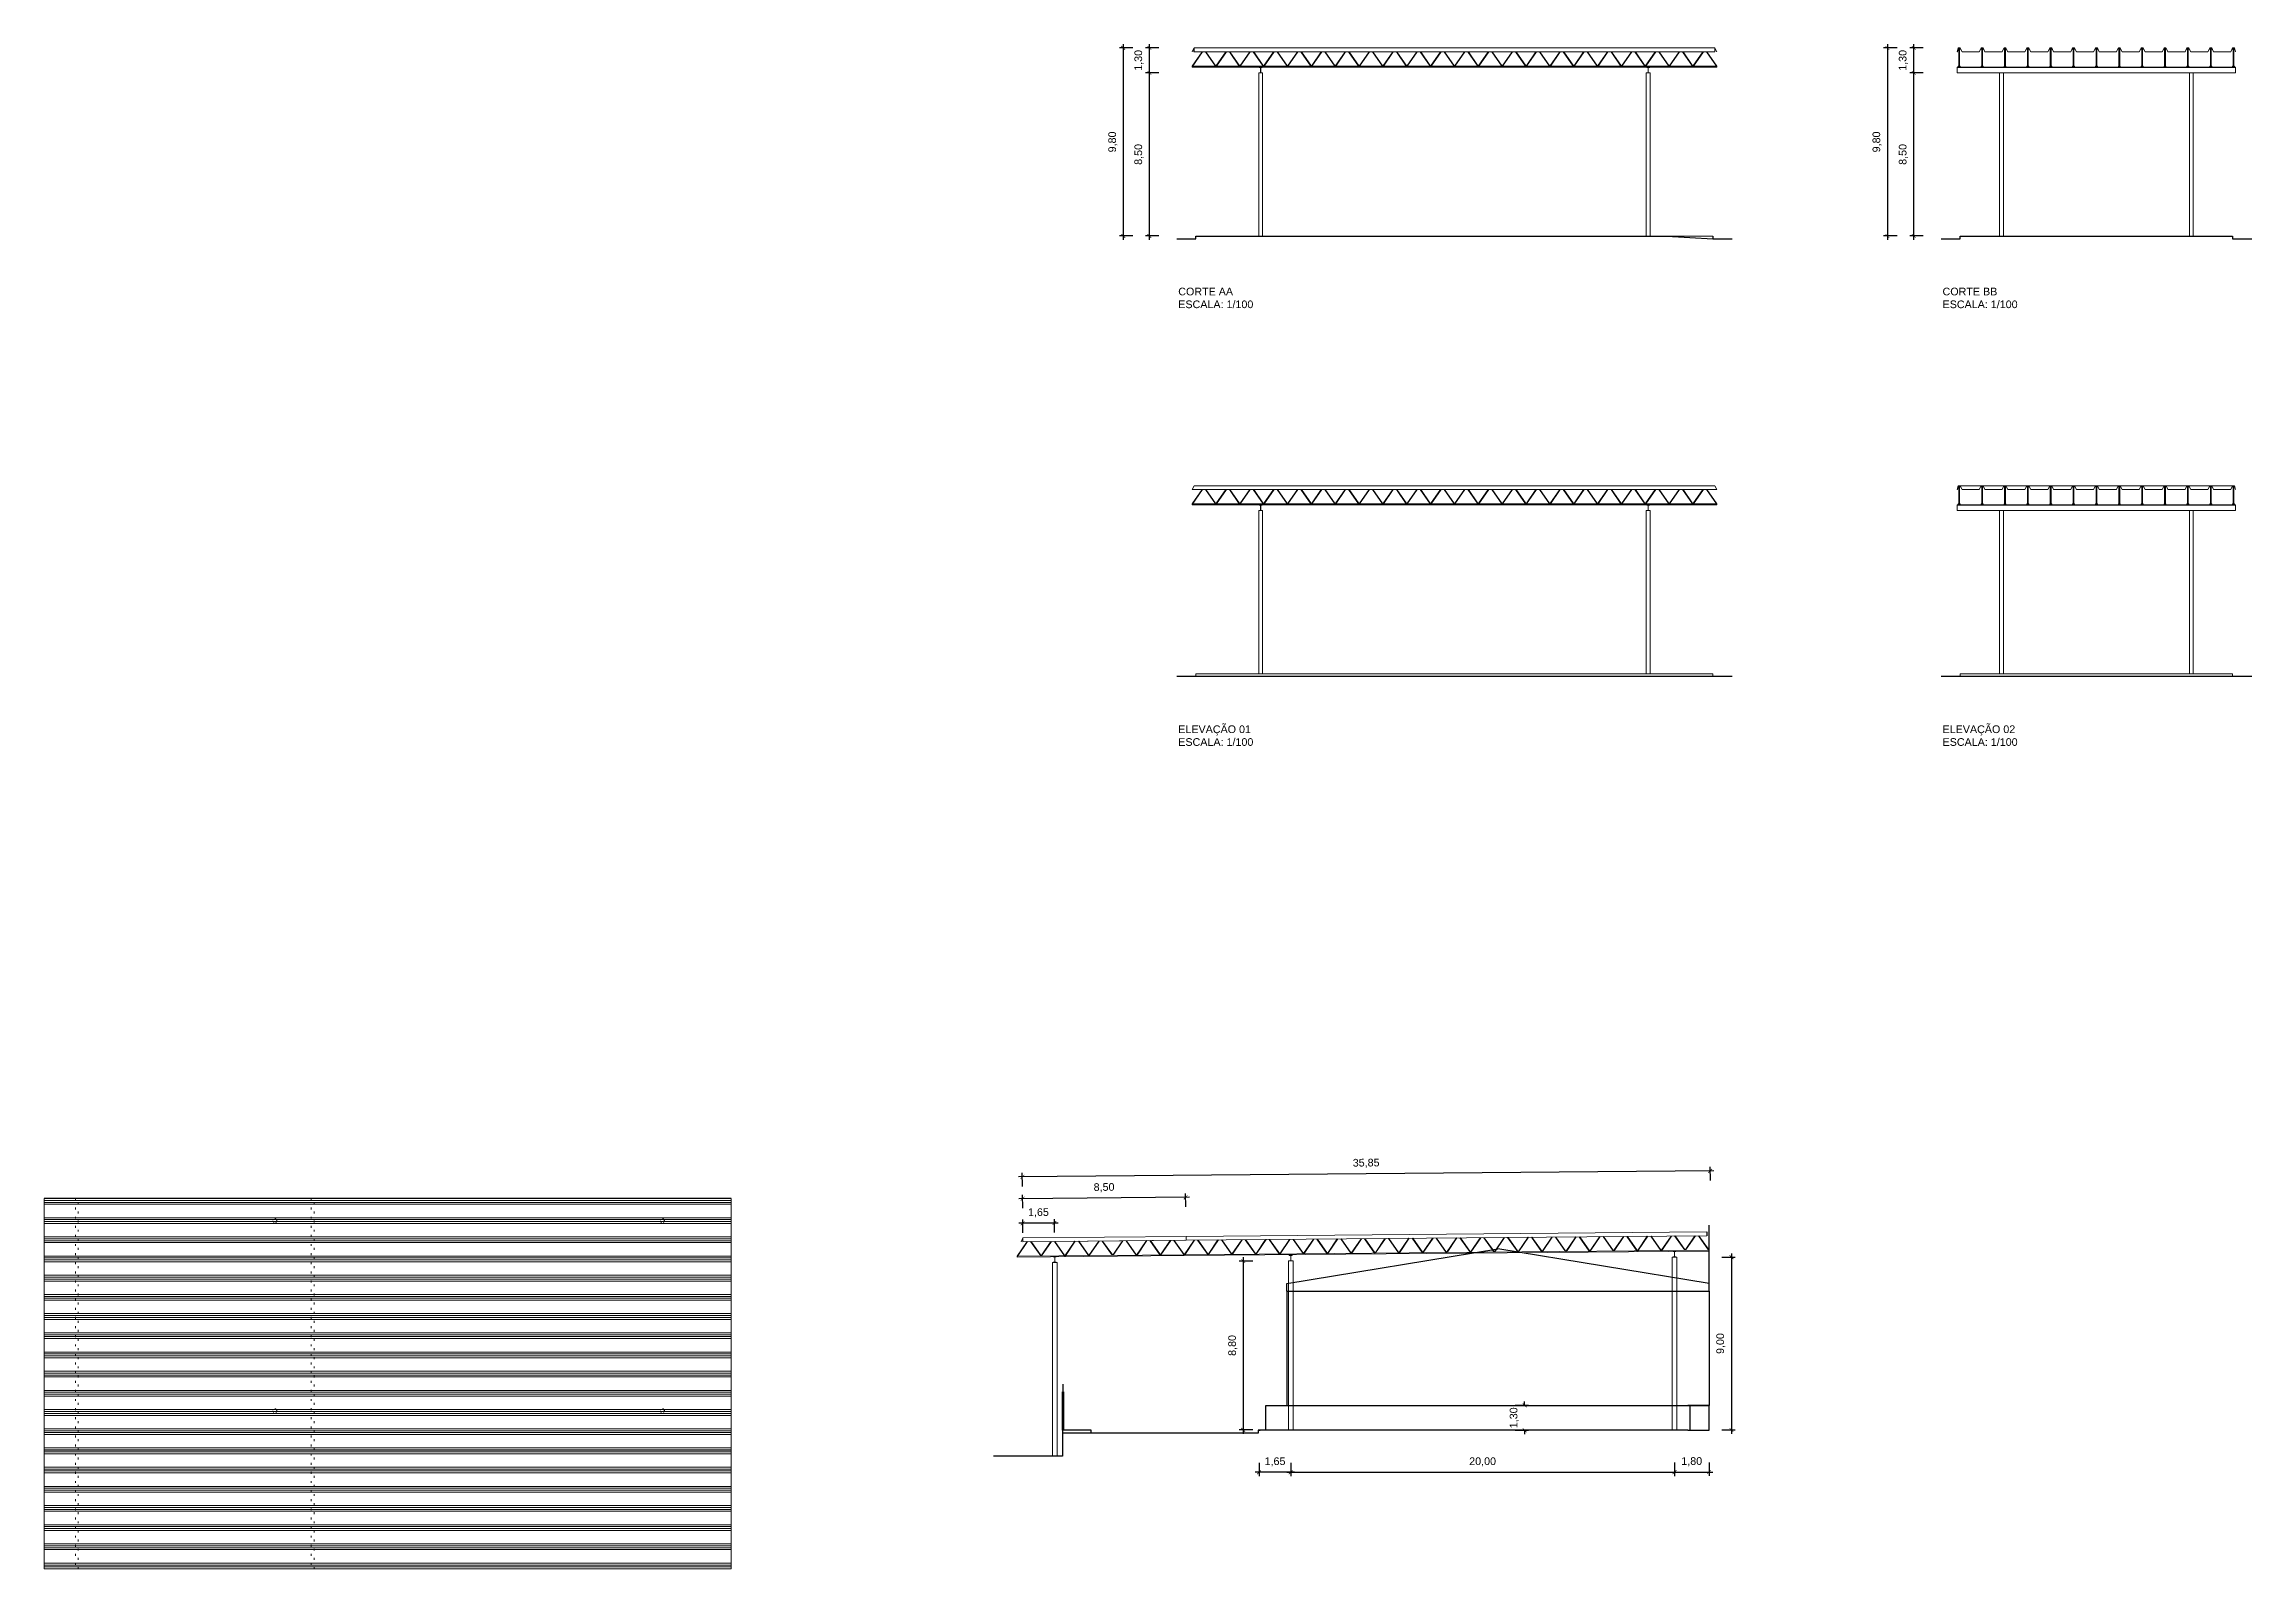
# Model space of a CAD drawing. Header units: inches. Extents: x 1286 to 7442, y -84 to 3420.
# Drawn here: x 2084.4 to 2199.4, y 15 to 94.5 of the extents above; entities that cross this region are included whole.
import ezdxf

# ---------------------------------------------------------------- set-up
doc = ezdxf.new("R2010")
doc.units = ezdxf.units.IN
doc.header["$LTSCALE"] = 3
doc.header["$MEASUREMENT"] = 0
doc.linetypes.add('DASHED', pattern=[0.75, 0.5, -0.25])
doc.linetypes.add('DOT', pattern=[0.25, 0, -0.25])
for name, color, linetype, lineweight in [('ARQ_AÇO', 4, 'Continuous', 5), ('ARQ_PROJEÇÃO', 8, 'DASHED', 5), ('ARQ_VISTA', 2, 'Continuous', 5)]:
    doc.layers.add(name, color=color, linetype=linetype, lineweight=lineweight)
doc.layers.add('ARQ_INDICAÇÃO', color=133, linetype='Continuous')
doc.layers.add('ARQ_TEXTO', color=133, linetype='Continuous')
doc.styles.add('1 - 200', font='arial.ttf', dxfattribs={"height": 0.4})
doc.dimstyles.new('1 - 200', dxfattribs={"dimtxt": 0.4, "dimasz": 0.2, "dimexe": 0.2, "dimexo": 0.2, "dimgap": 0.3, "dimtad": 1, "dimzin": 4, "dimtxsty": '1 - 200', "dimblk": 'ARCHTICK', "dimcen": 0.1, "dimdle": 0.2, "dimclrd": 256, "dimclre": 256, "dimclrt": 256, "dimazin": 0, "dimtfac": 1, "dimtix": 1, "dimtofl": 0, "dimtmove": 2, "dimatfit": 3, "dimldrblk": 'OPEN90', "dimfxl": 0.5, "dimfxlon": 1, "dimtolj": 1, "dimtzin": 0, "dimlwd": -1, "dimlwe": -1, "dimarcsym": 0})

msp = doc.modelspace()

# ---------------------------------------------------------------- texts
at = {"layer": 'ARQ_TEXTO', "char_height": 0.4, "attachment_point": 1, "style": '1 - 200'}
for s, width, insert in [('CORTE AA\\PESCALA: 1/100', 6.22474, (2143.487, 81.804)), ('CORTE BB\\PESCALA: 1/100', 3.97999, (2183.322, 81.804)), ('ELEVAÇÃO 01\\PESCALA: 1/100', 6.22474, (2143.487, 58.994)), ('ELEVAÇÃO 02\\PESCALA: 1/100', 6.22474, (2183.322, 58.994))]:
    msp.add_mtext_dynamic_manual_height_columns(s, width=width, gutter_width=10, heights=[0], dxfattribs=dict(at, insert=insert))

# ---------------------------------------------------------------- blocks, each defined once
blk = doc.blocks.new('_ArchTick')
at = {"color": 0, "linetype": 'ByBlock', "const_width": 0.15}
blk.add_lwpolyline([(-0.5, -0.5), (0.5, 0.5)], dxfattribs=at)
blk = doc.blocks.new('*D221')
at = {"transparency": 16777216}
for p, q in [((2149.15, 20.07), (2169.55, 20.07)), ((2149.35, 20.57), (2149.35, 19.87)), ((2169.35, 20.57), (2169.35, 19.87))]:
    blk.add_line(p, q, dxfattribs=at)
at = {"layer": 'Defpoints', "color": 0, "transparency": 16777216}
for p in [(2149.35, 22.28), (2169.35, 22.28), (2169.35, 20.07)]:
    blk.add_point(p, dxfattribs=at)
at = {"transparency": 16777216, "xscale": 0.2, "yscale": 0.2, "zscale": 0.2, "rotation": 180}
blk.add_blockref('_ArchTick', (2149.35, 20.07), dxfattribs=at)
at = {"transparency": 16777216, "xscale": 0.2, "yscale": 0.2, "zscale": 0.2}
blk.add_blockref('_ArchTick', (2169.35, 20.07), dxfattribs=at)
at = {"transparency": 16777216, "insert": (2159.35, 20.61), "char_height": 0.4, "attachment_point": 5, "style": '1 - 200'}
blk.add_mtext('\\A1;20,00', dxfattribs=at)
blk = doc.blocks.new('_Open90')
at = {"color": 0, "linetype": 'ByBlock', "lineweight": -2}
for p, q in [((0, 0), (-1, 0)), ((-0.5, 0.5), (0, 0)), ((0, 0), (-0.5, -0.5))]:
    blk.add_line(p, q, dxfattribs=at)
blk = doc.blocks.new('*D222')
at = {"transparency": 16777216}
for p, q in [((2171.82, 31.28), (2172.52, 31.28)), ((2172.32, 31.48), (2172.32, 22.08)), ((2171.82, 22.28), (2172.52, 22.28))]:
    blk.add_line(p, q, dxfattribs=at)
at = {"layer": 'Defpoints', "color": 0, "transparency": 16777216}
for p in [(2169.48, 31.28), (2169.48, 22.28), (2172.32, 22.28)]:
    blk.add_point(p, dxfattribs=at)
at = {"transparency": 16777216, "xscale": 0.2, "yscale": 0.2, "zscale": 0.2}
for p, rotation in [((2172.32, 31.28), 90), ((2172.32, 22.28), 270)]:
    blk.add_blockref('_ArchTick', p, dxfattribs=dict(at, rotation=rotation))
at = {"transparency": 16777216, "insert": (2171.77, 26.78), "char_height": 0.4, "attachment_point": 5, "rotation": 90, "style": '1 - 200'}
blk.add_mtext('\\A1;9,00', dxfattribs=at)
blk = doc.blocks.new('*D226')
at = {"transparency": 16777216}
for p, q in [((2161.04, 23.56), (2161.74, 23.56)), ((2161.54, 23.56), (2161.54, 23.76)), ((2161.04, 22.26), (2161.74, 22.26)), ((2161.54, 22.26), (2161.54, 22.06))]:
    blk.add_line(p, q, dxfattribs=at)
at = {"layer": 'Defpoints', "color": 0, "transparency": 16777216}
for p in [(2160.15, 23.56), (2159.05, 22.26), (2161.54, 22.26)]:
    blk.add_point(p, dxfattribs=at)
at = {"transparency": 16777216, "xscale": 0.2, "yscale": 0.2, "zscale": 0.2}
for p, rotation in [((2161.54, 23.56), 270), ((2161.54, 22.26), 90)]:
    blk.add_blockref('_ArchTick', p, dxfattribs=dict(at, rotation=rotation))
at = {"transparency": 16777216, "insert": (2161, 22.91), "char_height": 0.4, "attachment_point": 5, "rotation": 90, "style": '1 - 200'}
blk.add_mtext('\\A1;1,30', dxfattribs=at)
blk = doc.blocks.new('*D229')
at = {"transparency": 16777216}
for p, q in [((2147.37, 31.08), (2146.67, 31.08)), ((2146.87, 31.28), (2146.87, 22.08)), ((2147.37, 22.28), (2146.67, 22.28))]:
    blk.add_line(p, q, dxfattribs=at)
at = {"layer": 'Defpoints', "color": 0, "transparency": 16777216}
for p in [(2149.23, 31.08), (2146.87, 22.28), (2149.23, 22.28)]:
    blk.add_point(p, dxfattribs=at)
at = {"transparency": 16777216, "xscale": 0.2, "yscale": 0.2, "zscale": 0.2}
for p, rotation in [((2146.87, 31.08), 90), ((2146.87, 22.28), 270)]:
    blk.add_blockref('_ArchTick', p, dxfattribs=dict(at, rotation=rotation))
at = {"transparency": 16777216, "insert": (2146.33, 26.68), "char_height": 0.4, "attachment_point": 5, "rotation": 90, "style": '1 - 200'}
blk.add_mtext('\\A1;8,80', dxfattribs=at)
blk = doc.blocks.new('*D230')
at = {"transparency": 16777216}
for p, q in [((2169.15, 20.08), (2171.35, 20.08)), ((2169.35, 20.58), (2169.35, 19.88)), ((2171.15, 20.58), (2171.15, 19.88))]:
    blk.add_line(p, q, dxfattribs=at)
at = {"layer": 'Defpoints', "color": 0, "transparency": 16777216}
for p in [(2169.35, 22.26), (2171.15, 22.26), (2171.15, 20.08)]:
    blk.add_point(p, dxfattribs=at)
at = {"transparency": 16777216, "xscale": 0.2, "yscale": 0.2, "zscale": 0.2, "rotation": 180}
blk.add_blockref('_ArchTick', (2169.35, 20.08), dxfattribs=at)
at = {"transparency": 16777216, "xscale": 0.2, "yscale": 0.2, "zscale": 0.2}
blk.add_blockref('_ArchTick', (2171.15, 20.08), dxfattribs=at)
at = {"transparency": 16777216, "insert": (2170.25, 20.62), "char_height": 0.4, "attachment_point": 5, "style": '1 - 200'}
blk.add_mtext('\\A1;1,80', dxfattribs=at)
blk = doc.blocks.new('*D231')
at = {"transparency": 16777216}
for p, q in [((2149.55, 20.07), (2147.5, 20.07)), ((2147.7, 20.57), (2147.7, 19.87)), ((2149.35, 20.57), (2149.35, 19.87))]:
    blk.add_line(p, q, dxfattribs=at)
at = {"layer": 'Defpoints', "color": 0, "transparency": 16777216}
for p in [(2147.7, 22.26), (2149.35, 22.26), (2147.7, 20.07)]:
    blk.add_point(p, dxfattribs=at)
at = {"transparency": 16777216, "xscale": 0.2, "yscale": 0.2, "zscale": 0.2, "rotation": 180}
blk.add_blockref('_ArchTick', (2147.7, 20.07), dxfattribs=at)
at = {"transparency": 16777216, "xscale": 0.2, "yscale": 0.2, "zscale": 0.2}
blk.add_blockref('_ArchTick', (2149.35, 20.07), dxfattribs=at)
at = {"transparency": 16777216, "insert": (2148.53, 20.61), "char_height": 0.4, "attachment_point": 5, "style": '1 - 200'}
blk.add_mtext('\\A1;1,65', dxfattribs=at)
blk = doc.blocks.new('*D234')
at = {"transparency": 16777216}
for p, q in [((2135.38, 33.83), (2135.37, 34.53)), ((2143.88, 33.9), (2143.87, 34.6)), ((2144.07, 34.4), (2135.17, 34.32))]:
    blk.add_line(p, q, dxfattribs=at)
at = {"layer": 'Defpoints', "color": 0, "transparency": 16777216}
for p in [(2135.37, 34.33), (2135.39, 32.29), (2143.89, 32.36)]:
    blk.add_point(p, dxfattribs=at)
at = {"transparency": 16777216, "xscale": 0.2, "yscale": 0.2, "zscale": 0.2}
for p, rotation in [((2135.37, 34.33), 180.5117599730573), ((2143.87, 34.4), 0.5117599730573552)]:
    blk.add_blockref('_ArchTick', p, dxfattribs=dict(at, rotation=rotation))
at = {"transparency": 16777216, "insert": (2139.62, 34.9), "char_height": 0.4, "attachment_point": 5, "rotation": 0.5118, "style": '1 - 200'}
blk.add_mtext('\\A1;8,50', dxfattribs=at)
blk = doc.blocks.new('*D236')
at = {"transparency": 16777216}
for p, q in [((2171.41, 35.78), (2135.16, 35.47)), ((2171.22, 35.28), (2171.21, 35.98)), ((2135.37, 34.97), (2135.36, 35.67))]:
    blk.add_line(p, q, dxfattribs=at)
at = {"layer": 'Defpoints', "color": 0, "transparency": 16777216}
for p in [(2135.36, 35.47), (2135.39, 32.29), (2171.24, 32.6)]:
    blk.add_point(p, dxfattribs=at)
at = {"transparency": 16777216, "xscale": 0.2, "yscale": 0.2, "zscale": 0.2}
for p, rotation in [((2171.21, 35.78), 0.4999999999999982), ((2135.36, 35.47), 180.5000000000001)]:
    blk.add_blockref('_ArchTick', p, dxfattribs=dict(at, rotation=rotation))
at = {"transparency": 16777216, "insert": (2153.28, 36.17), "char_height": 0.4, "attachment_point": 5, "rotation": 0.5, "style": '1 - 200'}
blk.add_mtext('\\A1;35,85', dxfattribs=at)
blk = doc.blocks.new('*D238')
at = {"transparency": 16777216}
for p, q in [((2137.23, 33.06), (2135.18, 33.05)), ((2135.39, 32.55), (2135.38, 33.25)), ((2137.03, 32.56), (2137.03, 33.26))]:
    blk.add_line(p, q, dxfattribs=at)
at = {"layer": 'Defpoints', "color": 0, "transparency": 16777216}
for p in [(2135.38, 33.05), (2135.39, 32.29), (2137.04, 32.3)]:
    blk.add_point(p, dxfattribs=at)
at = {"transparency": 16777216, "xscale": 0.2, "yscale": 0.2, "zscale": 0.2}
for p, rotation in [((2135.38, 33.05), 180.5000000000001), ((2137.03, 33.06), 0.4999999999999982)]:
    blk.add_blockref('_ArchTick', p, dxfattribs=dict(at, rotation=rotation))
at = {"transparency": 16777216, "insert": (2136.2, 33.59), "char_height": 0.4, "attachment_point": 5, "rotation": 0.5, "style": '1 - 200'}
blk.add_mtext('\\A1;1,65', dxfattribs=at)
blk = doc.blocks.new('*D115')
at = {"layer": 'ARQ_INDICAÇÃO', "transparency": 16777216}
for p, q in [((2142.48, 93), (2141.78, 93)), ((2141.98, 84.3), (2141.98, 93.2)), ((2142.48, 84.5), (2141.78, 84.5))]:
    blk.add_line(p, q, dxfattribs=at)
at = {"layer": 'Defpoints', "color": 0, "transparency": 16777216}
for p in [(2141.98, 93), (2147.71, 93), (2147.68, 84.5)]:
    blk.add_point(p, dxfattribs=at)
at = {"layer": 'ARQ_INDICAÇÃO', "transparency": 16777216, "xscale": 0.2, "yscale": 0.2, "zscale": 0.2}
for p, rotation in [((2141.98, 93), 90), ((2141.98, 84.5), 270)]:
    blk.add_blockref('_ArchTick', p, dxfattribs=dict(at, rotation=rotation))
at = {"layer": 'ARQ_INDICAÇÃO', "transparency": 16777216, "insert": (2141.44, 88.75), "char_height": 0.4, "attachment_point": 5, "rotation": 90, "style": '1 - 200'}
blk.add_mtext('\\A1;8,50', dxfattribs=at)
blk = doc.blocks.new('*D116')
at = {"layer": 'ARQ_INDICAÇÃO', "transparency": 16777216}
for p, q in [((2141.98, 92.8), (2141.98, 94.5)), ((2142.48, 94.3), (2141.78, 94.3)), ((2142.48, 93), (2141.78, 93))]:
    blk.add_line(p, q, dxfattribs=at)
at = {"layer": 'Defpoints', "color": 0, "transparency": 16777216}
for p in [(2141.98, 94.3), (2147.71, 94.3), (2147.71, 93)]:
    blk.add_point(p, dxfattribs=at)
at = {"layer": 'ARQ_INDICAÇÃO', "transparency": 16777216, "xscale": 0.2, "yscale": 0.2, "zscale": 0.2}
for p, rotation in [((2141.98, 94.3), 90), ((2141.98, 93), 270)]:
    blk.add_blockref('_ArchTick', p, dxfattribs=dict(at, rotation=rotation))
at = {"layer": 'ARQ_INDICAÇÃO', "transparency": 16777216, "insert": (2141.44, 93.65), "char_height": 0.4, "attachment_point": 5, "rotation": 90, "style": '1 - 200'}
blk.add_mtext('\\A1;1,30', dxfattribs=at)
blk = doc.blocks.new('*D117')
at = {"layer": 'ARQ_INDICAÇÃO', "transparency": 16777216}
for p, q in [((2140.62, 94.5), (2140.62, 84.3)), ((2141.12, 94.3), (2140.42, 94.3)), ((2141.12, 84.5), (2140.42, 84.5))]:
    blk.add_line(p, q, dxfattribs=at)
at = {"layer": 'Defpoints', "color": 0, "transparency": 16777216}
for p in [(2144.31, 94.3), (2140.62, 84.5), (2144.41, 84.5)]:
    blk.add_point(p, dxfattribs=at)
at = {"layer": 'ARQ_INDICAÇÃO', "transparency": 16777216, "xscale": 0.2, "yscale": 0.2, "zscale": 0.2}
for p, rotation in [((2140.62, 94.3), 90), ((2140.62, 84.5), 270)]:
    blk.add_blockref('_ArchTick', p, dxfattribs=dict(at, rotation=rotation))
at = {"layer": 'ARQ_INDICAÇÃO', "transparency": 16777216, "insert": (2140.08, 89.4), "char_height": 0.4, "attachment_point": 5, "rotation": 90, "style": '1 - 200'}
blk.add_mtext('\\A1;9,80', dxfattribs=at)
blk = doc.blocks.new('*D120')
at = {"layer": 'ARQ_INDICAÇÃO', "transparency": 16777216}
for p, q in [((2182.32, 93), (2181.62, 93)), ((2181.82, 84.3), (2181.82, 93.2)), ((2182.32, 84.5), (2181.62, 84.5))]:
    blk.add_line(p, q, dxfattribs=at)
at = {"layer": 'Defpoints', "color": 0, "transparency": 16777216}
for p in [(2181.82, 93), (2187.54, 93), (2187.52, 84.5)]:
    blk.add_point(p, dxfattribs=at)
at = {"layer": 'ARQ_INDICAÇÃO', "transparency": 16777216, "xscale": 0.2, "yscale": 0.2, "zscale": 0.2}
for p, rotation in [((2181.82, 93), 90), ((2181.82, 84.5), 270)]:
    blk.add_blockref('_ArchTick', p, dxfattribs=dict(at, rotation=rotation))
at = {"layer": 'ARQ_INDICAÇÃO', "transparency": 16777216, "insert": (2181.28, 88.75), "char_height": 0.4, "attachment_point": 5, "rotation": 90, "style": '1 - 200'}
blk.add_mtext('\\A1;8,50', dxfattribs=at)
blk = doc.blocks.new('*D118')
at = {"layer": 'ARQ_INDICAÇÃO', "transparency": 16777216}
for p, q in [((2181.82, 92.8), (2181.82, 94.5)), ((2182.32, 94.3), (2181.62, 94.3)), ((2182.32, 93), (2181.62, 93))]:
    blk.add_line(p, q, dxfattribs=at)
at = {"layer": 'Defpoints', "color": 0, "transparency": 16777216}
for p in [(2181.82, 94.3), (2187.54, 94.3), (2187.54, 93)]:
    blk.add_point(p, dxfattribs=at)
at = {"layer": 'ARQ_INDICAÇÃO', "transparency": 16777216, "xscale": 0.2, "yscale": 0.2, "zscale": 0.2}
for p, rotation in [((2181.82, 94.3), 90), ((2181.82, 93), 270)]:
    blk.add_blockref('_ArchTick', p, dxfattribs=dict(at, rotation=rotation))
at = {"layer": 'ARQ_INDICAÇÃO', "transparency": 16777216, "insert": (2181.28, 93.65), "char_height": 0.4, "attachment_point": 5, "rotation": 90, "style": '1 - 200'}
blk.add_mtext('\\A1;1,30', dxfattribs=at)
blk = doc.blocks.new('*D119')
at = {"layer": 'ARQ_INDICAÇÃO', "transparency": 16777216}
for p, q in [((2180.45, 94.5), (2180.45, 84.3)), ((2180.95, 94.3), (2180.25, 94.3)), ((2180.95, 84.5), (2180.25, 84.5))]:
    blk.add_line(p, q, dxfattribs=at)
at = {"layer": 'Defpoints', "color": 0, "transparency": 16777216}
for p in [(2184.14, 94.3), (2180.45, 84.5), (2184.24, 84.5)]:
    blk.add_point(p, dxfattribs=at)
at = {"layer": 'ARQ_INDICAÇÃO', "transparency": 16777216, "xscale": 0.2, "yscale": 0.2, "zscale": 0.2}
for p, rotation in [((2180.45, 94.3), 90), ((2180.45, 84.5), 270)]:
    blk.add_blockref('_ArchTick', p, dxfattribs=dict(at, rotation=rotation))
at = {"layer": 'ARQ_INDICAÇÃO', "transparency": 16777216, "insert": (2179.91, 89.4), "char_height": 0.4, "attachment_point": 5, "rotation": 90, "style": '1 - 200'}
blk.add_mtext('\\A1;9,80', dxfattribs=at)

# ---------------------------------------------------------------- dimensions: what is measured, and where the dimension line sits
at = {"color": 1}
for p1, distance, picture, middle in [((2171.242, 32.6), -3.182, '*D236', (2153.283, 36.166)), ((2143.893, 32.363), -2.038, '*D234', (2139.618, 34.904)), ((2137.035, 32.302), -0.76, '*D238', (2136.201, 33.594))]:
    dim = msp.add_aligned_dim(p1=p1, p2=(2135.39, 32.287), distance=distance, dimstyle='1 - 200', dxfattribs=at)
    dim.commit()
    dim.dimension.update_dxf_attribs({"geometry": picture, "text_midpoint": middle})
for base, p1, p2, picture, middle in [((2146.872, 22.284), (2149.226, 31.084), (2149.226, 22.284), '*D229', (2146.331, 26.684)), ((2172.315, 22.284), (2169.476, 31.284), (2169.476, 22.284), '*D222', (2171.775, 26.784)), ((2161.543, 22.259), (2160.151, 23.559), (2159.051, 22.259), '*D226', (2161.003, 22.909))]:
    dim = msp.add_linear_dim(base=base, p1=p1, p2=p2, angle=90, dimstyle='1 - 200', dxfattribs=at)
    dim.commit()
    dim.dimension.update_dxf_attribs({"geometry": picture, "text_midpoint": middle})
for base, p1, p2, picture, middle in [((2147.701, 20.067), (2149.351, 22.259), (2147.701, 22.259), '*D231', (2148.526, 20.607)), ((2169.351, 20.067), (2149.351, 22.284), (2169.351, 22.284), '*D221', (2159.351, 20.607)), ((2171.151, 20.075), (2169.351, 22.259), (2171.151, 22.259), '*D230', (2170.251, 20.616))]:
    dim = msp.add_linear_dim(base=base, p1=p1, p2=p2, dimstyle='1 - 200', dxfattribs=at)
    dim.commit()
    dim.dimension.update_dxf_attribs({"geometry": picture, "text_midpoint": middle})
at = {"layer": 'ARQ_INDICAÇÃO'}
for base, p1, p2, picture, middle in [((2140.616, 84.495), (2144.308, 94.295), (2144.408, 84.495), '*D117', (2140.076, 89.395)), ((2180.451, 84.495), (2184.143, 94.295), (2184.243, 84.495), '*D119', (2179.911, 89.395)), ((2141.981, 92.995), (2147.683, 84.495), (2147.708, 92.995), '*D115', (2141.441, 88.745)), ((2181.816, 92.995), (2187.518, 84.495), (2187.543, 92.995), '*D120', (2181.276, 88.745))]:
    dim = msp.add_linear_dim(base=base, p1=p1, p2=p2, angle=90, dimstyle='1 - 200', dxfattribs=at)
    dim.commit()
    dim.dimension.update_dxf_attribs({"geometry": picture, "text_midpoint": middle})
for base, p1, p2, picture, middle in [((2141.981, 94.295), (2147.708, 92.995), (2147.708, 94.295), '*D116', (2141.441, 93.645)), ((2181.816, 94.295), (2187.543, 92.995), (2187.543, 94.295), '*D118', (2181.276, 93.645))]:
    dim = msp.add_linear_dim(base=base, p1=p1, p2=p2, angle=90, dimstyle='1 - 200', dxfattribs=at)
    dim.commit()
    dim.dimension.update_dxf_attribs({"geometry": picture, "text_midpoint": middle, "dimtype": 160})

# ---------------------------------------------------------------- linework, layer by layer
at = {"color": 6}
msp.add_line((2172.358, 61.535), (2143.408, 61.535), dxfattribs=at)
at = {"color": 1}
for p, q in [((2120.177, 34.338), (2084.377, 34.338)), ((2171.151, 29.909), (2171.151, 32.951)), ((2149.151, 29.909), (2160.151, 31.709)), ((2171.151, 29.909), (2160.151, 31.709)), ((2149.151, 29.509), (2149.151, 29.909)), ((2149.151, 29.509), (2171.151, 29.509)), ((2149.151, 29.509), (2149.151, 23.559)), ((2171.151, 29.509), (2171.151, 29.909)), ((2171.151, 29.509), (2171.151, 23.559)), ((2137.45, 22.259), (2137.45, 24.259)), ((2137.45, 24.259), (2137.51, 24.259)), ((2137.48, 24.259), (2137.48, 24.659)), ((2137.51, 24.259), (2137.51, 22.259)), ((2148.051, 22.259), (2148.051, 23.559)), ((2148.051, 23.559), (2149.151, 23.559)), ((2149.151, 23.559), (2171.151, 23.559)), ((2171.151, 23.559), (2170.051, 23.559)), ((2170.151, 23.559), (2170.151, 22.259)), ((2171.151, 22.259), (2171.151, 23.559)), ((2138.95, 22.259), (2137.45, 22.259)), ((2137.45, 22.259), (2137.45, 20.909)), ((2138.95, 22.109), (2137.45, 22.109)), ((2138.95, 22.109), (2138.95, 22.259)), ((2147.651, 22.109), (2138.95, 22.109)), ((2147.751, 22.259), (2147.651, 22.259)), ((2147.651, 22.259), (2147.651, 22.109)), ((2147.651, 22.259), (2147.751, 22.259)), ((2148.051, 22.259), (2147.751, 22.259)), ((2170.051, 22.259), (2148.051, 22.259)), ((2170.051, 22.259), (2169.171, 22.259)), ((2170.051, 22.259), (2171.151, 22.259)), ((2137.45, 20.909), (2133.864, 20.909)), ((2137.45, 20.909), (2137.05, 20.909))]:
    msp.add_line(p, q, dxfattribs=at)
at = {"color": 0}
msp.add_line((2171.042, 32.598), (2171.042, 32.394), dxfattribs=at)
for p, q in [((2149.186, 22.284), (2149.516, 22.284)), ((2149.186, 22.259), (2149.186, 22.284)), ((2149.516, 22.259), (2149.186, 22.259)), ((2149.516, 22.284), (2149.516, 22.259)), ((2169.186, 22.284), (2169.516, 22.284)), ((2169.186, 22.259), (2169.186, 22.284)), ((2169.516, 22.259), (2169.186, 22.259)), ((2169.516, 22.284), (2169.516, 22.259)), ((2136.885, 20.934), (2137.215, 20.934)), ((2136.885, 20.909), (2136.885, 20.934)), ((2137.215, 20.909), (2136.885, 20.909)), ((2137.215, 20.934), (2137.215, 20.909))]:
    msp.add_line(p, q)
at = {"color": 6}
for points in [[(2143.408, 84.345), (2144.408, 84.345), (2144.408, 84.495), (2168.958, 84.495), (2171.358, 84.345), (2172.358, 84.345)], [(2171.358, 84.495), (2171.358, 84.345)], [(2183.243, 84.345), (2184.243, 84.345), (2184.243, 84.495), (2198.443, 84.495), (2198.443, 84.345), (2199.443, 84.345)], [(2199.443, 61.535), (2183.243, 61.535)]]:
    msp.add_lwpolyline(points, dxfattribs=at)
at = {"layer": 'ARQ_AÇO'}
for points in [[(2144.208, 94.095), (2144.308, 94.295), (2144.308, 94.095), (2162.338, 94.095)], [(2163.374, 94.095), (2171.458, 94.095), (2171.458, 94.295), (2171.558, 94.095), (2171.556, 94.094), (2171.46, 94.287), (2171.46, 94.093), (2144.306, 94.093), (2144.306, 94.287), (2144.21, 94.094), (2144.208, 94.095)], [(2147.786, 93.005), (2147.858, 93.005), (2147.858, 92.995), (2147.708, 92.995), (2147.708, 93.005), (2147.781, 93.005), (2147.781, 93.285), (2147.708, 93.285), (2147.708, 93.295), (2147.858, 93.295), (2147.858, 93.285), (2147.786, 93.285), (2147.786, 93.005)], [(2167.986, 93.005), (2168.058, 93.005), (2168.058, 92.995), (2167.908, 92.995), (2167.908, 93.005), (2167.981, 93.005), (2167.981, 93.285), (2167.908, 93.285), (2167.908, 93.295), (2168.058, 93.295), (2168.058, 93.285), (2167.986, 93.285), (2167.986, 93.005)], [(2184.243, 94.295), (2184.143, 94.295), (2184.093, 94.095), (2184.095, 94.095), (2184.143, 94.285), (2184.246, 94.285), (2184.342, 94.093), (2184.789, 94.093)], [(2184.789, 94.095), (2184.343, 94.095), (2184.243, 94.295), (2184.243, 94.295)], [(2184.789, 94.095), (2185.235, 94.095), (2185.335, 94.295), (2185.435, 94.295), (2185.535, 94.095), (2185.981, 94.095)], [(2184.789, 94.093), (2185.236, 94.093), (2185.332, 94.285), (2185.438, 94.285), (2185.534, 94.093), (2185.981, 94.093)], [(2187.172, 94.095), (2186.727, 94.095), (2186.627, 94.295), (2186.527, 94.295), (2186.427, 94.095), (2185.981, 94.095)], [(2187.172, 94.093), (2186.725, 94.093), (2186.629, 94.285), (2186.524, 94.285), (2186.428, 94.093), (2185.981, 94.093)], [(2187.172, 94.095), (2187.618, 94.095), (2187.718, 94.295), (2187.818, 94.295), (2187.918, 94.095), (2188.364, 94.095)], [(2187.172, 94.093), (2187.619, 94.093), (2187.715, 94.285), (2187.821, 94.285), (2187.917, 94.093), (2188.364, 94.093)], [(2189.556, 94.095), (2189.11, 94.095), (2189.01, 94.295), (2188.91, 94.295), (2188.81, 94.095), (2188.364, 94.095)], [(2189.556, 94.093), (2189.109, 94.093), (2189.013, 94.285), (2188.907, 94.285), (2188.811, 94.093), (2188.364, 94.093)], [(2189.556, 94.095), (2190.002, 94.095), (2190.102, 94.295), (2190.202, 94.295), (2190.302, 94.095), (2190.747, 94.095)], [(2189.556, 94.093), (2190.003, 94.093), (2190.099, 94.285), (2190.204, 94.285), (2190.3, 94.093), (2190.747, 94.093)], [(2191.939, 94.095), (2191.493, 94.095), (2191.393, 94.295), (2191.293, 94.295), (2191.193, 94.095), (2190.747, 94.095)], [(2191.939, 94.093), (2191.492, 94.093), (2191.396, 94.285), (2191.29, 94.285), (2191.194, 94.093), (2190.747, 94.093)], [(2191.939, 94.095), (2192.385, 94.095), (2192.485, 94.295), (2192.585, 94.295), (2192.685, 94.095), (2193.131, 94.095)], [(2191.939, 94.093), (2192.386, 94.093), (2192.482, 94.285), (2192.588, 94.285), (2192.684, 94.093), (2193.131, 94.093)], [(2194.322, 94.095), (2193.877, 94.095), (2193.777, 94.295), (2193.677, 94.295), (2193.577, 94.095), (2193.131, 94.095)], [(2194.322, 94.093), (2193.875, 94.093), (2193.779, 94.285), (2193.674, 94.285), (2193.578, 94.093), (2193.131, 94.093)], [(2194.322, 94.095), (2194.768, 94.095), (2194.868, 94.295), (2194.968, 94.295), (2195.068, 94.095), (2195.514, 94.095)], [(2194.322, 94.093), (2194.769, 94.093), (2194.865, 94.285), (2194.971, 94.285), (2195.067, 94.093), (2195.514, 94.093)], [(2196.706, 94.095), (2196.26, 94.095), (2196.16, 94.295), (2196.06, 94.295), (2195.96, 94.095), (2195.514, 94.095)], [(2196.706, 94.093), (2196.259, 94.093), (2196.163, 94.285), (2196.057, 94.285), (2195.961, 94.093), (2195.514, 94.093)], [(2196.706, 94.095), (2197.152, 94.095), (2197.252, 94.295), (2197.352, 94.295), (2197.452, 94.095), (2197.897, 94.095)], [(2196.706, 94.093), (2197.153, 94.093), (2197.249, 94.285), (2197.354, 94.285), (2197.45, 94.093), (2197.897, 94.093)], [(2197.897, 94.095), (2198.343, 94.095), (2198.443, 94.295), (2198.443, 94.295)], [(2198.443, 94.295), (2198.543, 94.295), (2198.593, 94.095), (2198.591, 94.095), (2198.544, 94.285), (2198.44, 94.285), (2198.344, 94.093), (2197.897, 94.093)], [(2137.053, 31.012), (2137.125, 31.012), (2137.125, 31.002), (2136.975, 31.002), (2136.975, 31.012), (2137.048, 31.012), (2137.048, 31.292), (2136.975, 31.292), (2136.975, 31.302), (2137.125, 31.302), (2137.125, 31.292), (2137.053, 31.292), (2137.053, 31.012)], [(2149.353, 31.094), (2149.426, 31.094), (2149.426, 31.084), (2149.276, 31.084), (2149.276, 31.094), (2149.348, 31.094), (2149.348, 31.374), (2149.276, 31.374), (2149.276, 31.384), (2149.426, 31.384), (2149.426, 31.374), (2149.353, 31.374), (2149.353, 31.094)], [(2169.353, 31.294), (2169.426, 31.294), (2169.426, 31.284), (2169.276, 31.284), (2169.276, 31.294), (2169.348, 31.294), (2169.348, 31.574), (2169.276, 31.574), (2169.276, 31.584), (2169.426, 31.584), (2169.426, 31.574), (2169.353, 31.574), (2169.353, 31.294)]]:
    msp.add_lwpolyline(points, dxfattribs=at)
for points in [[(2184.143, 94.285), (2184.173, 94.285), (2184.173, 94.235), (2184.143, 94.235)], [(2184.143, 93.295), (2184.173, 93.295), (2184.173, 93.345), (2184.143, 93.345)], [(2184.213, 94.285), (2184.243, 94.285), (2184.243, 94.235), (2184.213, 94.235)], [(2184.213, 93.295), (2184.243, 93.295), (2184.243, 93.345), (2184.213, 93.345)], [(2185.335, 94.285), (2185.365, 94.285), (2185.365, 94.235), (2185.335, 94.235)], [(2185.335, 93.295), (2185.365, 93.295), (2185.365, 93.345), (2185.335, 93.345)], [(2185.405, 94.285), (2185.435, 94.285), (2185.435, 94.235), (2185.405, 94.235)], [(2185.405, 93.295), (2185.435, 93.295), (2185.435, 93.345), (2185.405, 93.345)], [(2186.527, 94.285), (2186.557, 94.285), (2186.557, 94.235), (2186.527, 94.235)], [(2186.527, 93.295), (2186.557, 93.295), (2186.557, 93.345), (2186.527, 93.345)], [(2186.597, 94.285), (2186.627, 94.285), (2186.627, 94.235), (2186.597, 94.235)], [(2186.597, 93.295), (2186.627, 93.295), (2186.627, 93.345), (2186.597, 93.345)], [(2187.748, 94.285), (2187.718, 94.285), (2187.718, 94.235), (2187.748, 94.235)], [(2187.748, 93.295), (2187.718, 93.295), (2187.718, 93.345), (2187.748, 93.345)], [(2187.818, 94.285), (2187.788, 94.285), (2187.788, 94.235), (2187.818, 94.235)], [(2187.818, 93.295), (2187.788, 93.295), (2187.788, 93.345), (2187.818, 93.345)], [(2188.91, 94.285), (2188.94, 94.285), (2188.94, 94.235), (2188.91, 94.235)], [(2188.91, 93.295), (2188.94, 93.295), (2188.94, 93.345), (2188.91, 93.345)], [(2188.98, 94.285), (2189.01, 94.285), (2189.01, 94.235), (2188.98, 94.235)], [(2188.98, 93.295), (2189.01, 93.295), (2189.01, 93.345), (2188.98, 93.345)], [(2190.132, 94.285), (2190.102, 94.285), (2190.102, 94.235), (2190.132, 94.235)], [(2190.132, 93.295), (2190.102, 93.295), (2190.102, 93.345), (2190.132, 93.345)], [(2190.202, 94.285), (2190.172, 94.285), (2190.172, 94.235), (2190.202, 94.235)], [(2190.202, 93.295), (2190.172, 93.295), (2190.172, 93.345), (2190.202, 93.345)], [(2191.293, 94.285), (2191.323, 94.285), (2191.323, 94.235), (2191.293, 94.235)], [(2191.293, 93.295), (2191.323, 93.295), (2191.323, 93.345), (2191.293, 93.345)], [(2191.363, 94.285), (2191.393, 94.285), (2191.393, 94.235), (2191.363, 94.235)], [(2191.363, 93.295), (2191.393, 93.295), (2191.393, 93.345), (2191.363, 93.345)], [(2192.515, 94.285), (2192.485, 94.285), (2192.485, 94.235), (2192.515, 94.235)], [(2192.515, 93.295), (2192.485, 93.295), (2192.485, 93.345), (2192.515, 93.345)], [(2192.585, 94.285), (2192.555, 94.285), (2192.555, 94.235), (2192.585, 94.235)], [(2192.585, 93.295), (2192.555, 93.295), (2192.555, 93.345), (2192.585, 93.345)], [(2193.677, 94.285), (2193.707, 94.285), (2193.707, 94.235), (2193.677, 94.235)], [(2193.677, 93.295), (2193.707, 93.295), (2193.707, 93.345), (2193.677, 93.345)], [(2193.747, 94.285), (2193.777, 94.285), (2193.777, 94.235), (2193.747, 94.235)], [(2193.747, 93.295), (2193.777, 93.295), (2193.777, 93.345), (2193.747, 93.345)], [(2194.898, 94.285), (2194.868, 94.285), (2194.868, 94.235), (2194.898, 94.235)], [(2194.898, 93.295), (2194.868, 93.295), (2194.868, 93.345), (2194.898, 93.345)], [(2194.968, 94.285), (2194.938, 94.285), (2194.938, 94.235), (2194.968, 94.235)], [(2194.968, 93.295), (2194.938, 93.295), (2194.938, 93.345), (2194.968, 93.345)], [(2196.06, 94.285), (2196.09, 94.285), (2196.09, 94.235), (2196.06, 94.235)], [(2196.06, 93.295), (2196.09, 93.295), (2196.09, 93.345), (2196.06, 93.345)], [(2196.13, 94.285), (2196.16, 94.285), (2196.16, 94.235), (2196.13, 94.235)], [(2196.13, 93.295), (2196.16, 93.295), (2196.16, 93.345), (2196.13, 93.345)], [(2197.282, 94.285), (2197.252, 94.285), (2197.252, 94.235), (2197.282, 94.235)], [(2197.282, 93.295), (2197.252, 93.295), (2197.252, 93.345), (2197.282, 93.345)], [(2197.352, 94.285), (2197.322, 94.285), (2197.322, 94.235), (2197.352, 94.235)], [(2197.352, 93.295), (2197.322, 93.295), (2197.322, 93.345), (2197.352, 93.345)], [(2198.443, 94.285), (2198.473, 94.285), (2198.473, 94.235), (2198.443, 94.235)], [(2198.443, 93.295), (2198.473, 93.295), (2198.473, 93.345), (2198.443, 93.345)], [(2198.513, 94.285), (2198.543, 94.285), (2198.543, 94.235), (2198.513, 94.235)], [(2198.513, 93.295), (2198.543, 93.295), (2198.543, 93.345), (2198.513, 93.345)]]:
    msp.add_lwpolyline(points, close=True, dxfattribs=at)
at = {"layer": 'ARQ_AÇO', "color": 1}
for points in [[(2135.291, 32.086), (2135.39, 32.287), (2135.391, 32.087)], [(2135.389, 32.085), (2135.388, 32.279), (2135.293, 32.085), (2135.291, 32.086)], [(2143.895, 32.161), (2135.391, 32.085)], [(2135.391, 32.087), (2143.801, 32.161)]]:
    msp.add_lwpolyline(points, dxfattribs=at)
at = {"layer": 'ARQ_AÇO', "color": 0}
msp.add_lwpolyline([(2143.893, 32.361), (2143.893, 32.361), (2143.895, 32.161), (2171.042, 32.394)], dxfattribs=at)
at = {"layer": 'ARQ_PROJEÇÃO', "color": 4, "linetype": 'DOT', "ltscale": 0.5}
for points in [[(2086.002, 15.038), (2086.152, 15.038), (2086.152, 34.338), (2086.002, 34.338)], [(2098.302, 15.038), (2098.452, 15.038), (2098.452, 34.338), (2098.302, 34.338)]]:
    msp.add_lwpolyline(points, close=True, dxfattribs=at)
for points in [[(2096.302, 33.18, -1), (2096.502, 33.18, -1)], [(2116.502, 33.18, -1), (2116.702, 33.18, -1)], [(2096.502, 23.28, -1), (2096.302, 23.28, -1)], [(2116.702, 23.28, -1), (2116.502, 23.28, -1)]]:
    msp.add_lwpolyline(points, format="xyb", close=True, dxfattribs=at)
for centre in [(2096.402, 33.18), (2116.602, 33.18), (2096.402, 23.28), (2116.602, 23.28)]:
    msp.add_circle(centre, 0.1, dxfattribs=at)
at = {"layer": 'ARQ_VISTA', "color": 7}
for p, q in [((2184.093, 93.295), (2198.593, 93.295)), ((2184.093, 93.285), (2198.593, 93.285)), ((2184.093, 93.005), (2198.593, 93.005)), ((2184.093, 92.995), (2198.593, 92.995)), ((2184.093, 70.485), (2198.593, 70.485)), ((2184.093, 70.475), (2198.593, 70.475)), ((2184.093, 70.195), (2198.593, 70.195)), ((2184.093, 70.185), (2198.593, 70.185))]:
    msp.add_line(p, q, dxfattribs=at)
at = {"layer": 'ARQ_VISTA', "color": 8}
for p, q in [((2120.177, 34.338), (2084.377, 34.338)), ((2120.177, 34.038), (2084.377, 34.038)), ((2120.177, 33.338), (2084.377, 33.338)), ((2120.177, 33.038), (2084.377, 33.038)), ((2120.177, 32.338), (2084.377, 32.338)), ((2120.177, 32.038), (2084.377, 32.038)), ((2120.177, 31.338), (2084.377, 31.338)), ((2120.177, 31.038), (2084.377, 31.038)), ((2120.177, 30.338), (2084.377, 30.338)), ((2120.177, 30.038), (2084.377, 30.038)), ((2120.177, 29.338), (2084.377, 29.338)), ((2120.177, 29.038), (2084.377, 29.038)), ((2120.177, 28.338), (2084.377, 28.338)), ((2120.177, 28.038), (2084.377, 28.038)), ((2120.177, 27.338), (2084.377, 27.338)), ((2120.177, 27.038), (2084.377, 27.038)), ((2120.177, 26.338), (2084.377, 26.338)), ((2120.177, 26.038), (2084.377, 26.038)), ((2120.177, 25.338), (2084.377, 25.338)), ((2120.177, 25.038), (2084.377, 25.038)), ((2120.177, 24.338), (2084.377, 24.338)), ((2120.177, 24.038), (2084.377, 24.038)), ((2120.177, 23.338), (2084.377, 23.338)), ((2120.177, 23.038), (2084.377, 23.038)), ((2120.177, 22.338), (2084.377, 22.338)), ((2120.177, 22.038), (2084.377, 22.038)), ((2120.177, 21.338), (2084.377, 21.338)), ((2120.177, 21.23), (2084.377, 21.23)), ((2120.177, 21.038), (2084.377, 21.038)), ((2120.177, 20.338), (2084.377, 20.338)), ((2120.177, 20.038), (2084.377, 20.038)), ((2120.177, 19.338), (2084.377, 19.338)), ((2120.177, 19.038), (2084.377, 19.038)), ((2120.177, 18.338), (2084.377, 18.338)), ((2120.177, 18.038), (2084.377, 18.038)), ((2120.177, 17.338), (2084.377, 17.338)), ((2120.177, 17.038), (2084.377, 17.038)), ((2120.177, 16.338), (2084.377, 16.338)), ((2120.177, 16.038), (2084.377, 16.038)), ((2120.177, 15.338), (2084.377, 15.338)), ((2120.177, 15.038), (2084.377, 15.038))]:
    msp.add_line(p, q, dxfattribs=at)
at = {"layer": 'ARQ_VISTA'}
for p, q in [((2120.177, 34.238), (2084.377, 34.238)), ((2120.177, 34.138), (2084.377, 34.138)), ((2120.177, 33.238), (2084.377, 33.238)), ((2120.177, 33.138), (2084.377, 33.138)), ((2120.177, 32.238), (2084.377, 32.238)), ((2120.177, 32.138), (2084.377, 32.138)), ((2120.177, 31.238), (2084.377, 31.238)), ((2120.177, 31.138), (2084.377, 31.138)), ((2120.177, 30.238), (2084.377, 30.238)), ((2120.177, 30.138), (2084.377, 30.138)), ((2120.177, 29.238), (2084.377, 29.238)), ((2120.177, 29.138), (2084.377, 29.138)), ((2120.177, 28.238), (2084.377, 28.238)), ((2120.177, 28.138), (2084.377, 28.138)), ((2120.177, 27.238), (2084.377, 27.238)), ((2120.177, 27.138), (2084.377, 27.138)), ((2120.177, 26.238), (2084.377, 26.238)), ((2120.177, 26.138), (2084.377, 26.138)), ((2120.177, 25.238), (2084.377, 25.238)), ((2120.177, 25.138), (2084.377, 25.138)), ((2120.177, 24.238), (2084.377, 24.238)), ((2120.177, 24.138), (2084.377, 24.138)), ((2120.177, 23.238), (2084.377, 23.238)), ((2120.177, 23.138), (2084.377, 23.138)), ((2120.177, 22.238), (2084.377, 22.238)), ((2120.177, 22.138), (2084.377, 22.138)), ((2120.177, 21.238), (2084.377, 21.238)), ((2120.177, 21.138), (2084.377, 21.138)), ((2120.177, 20.238), (2084.377, 20.238)), ((2120.177, 20.138), (2084.377, 20.138)), ((2120.177, 19.238), (2084.377, 19.238)), ((2120.177, 19.138), (2084.377, 19.138)), ((2120.177, 18.238), (2084.377, 18.238)), ((2120.177, 18.138), (2084.377, 18.138)), ((2120.177, 17.238), (2084.377, 17.238)), ((2120.177, 17.138), (2084.377, 17.138)), ((2120.177, 16.238), (2084.377, 16.238)), ((2120.177, 16.138), (2084.377, 16.138)), ((2120.177, 15.238), (2084.377, 15.238)), ((2120.177, 15.138), (2084.377, 15.138))]:
    msp.add_line(p, q, dxfattribs=at)
for points in [[(2144.726, 94.095), (2144.208, 93.345)], [(2144.751, 94.095), (2144.208, 93.31)], [(2144.308, 94.295), (2171.458, 94.295)], [(2145.427, 93.345), (2144.909, 94.095)], [(2145.969, 94.095), (2145.451, 93.345), (2144.933, 94.095)], [(2145.994, 94.095), (2145.476, 93.345)], [(2146.67, 93.345), (2146.152, 94.095)], [(2147.213, 94.095), (2146.695, 93.345), (2146.177, 94.095)], [(2147.237, 94.095), (2146.719, 93.345)], [(2147.914, 93.345), (2147.396, 94.095)], [(2148.456, 94.095), (2147.938, 93.345), (2147.42, 94.095)], [(2148.48, 94.095), (2147.962, 93.345)], [(2149.157, 93.345), (2148.639, 94.095)], [(2149.699, 94.095), (2149.181, 93.345), (2148.663, 94.095)], [(2149.723, 94.095), (2149.205, 93.345)], [(2150.4, 93.345), (2149.882, 94.095)], [(2150.942, 94.095), (2150.424, 93.345), (2149.906, 94.095)], [(2150.966, 94.095), (2150.448, 93.345)], [(2151.643, 93.345), (2151.125, 94.095)], [(2152.185, 94.095), (2151.667, 93.345), (2151.149, 94.095)], [(2152.21, 94.095), (2151.692, 93.345)], [(2152.886, 93.345), (2152.368, 94.095)], [(2153.429, 94.095), (2152.911, 93.345), (2152.393, 94.095)], [(2153.453, 94.095), (2152.935, 93.345)], [(2154.129, 93.345), (2153.611, 94.095)], [(2154.672, 94.095), (2154.154, 93.345), (2153.636, 94.095)], [(2154.696, 94.095), (2154.178, 93.345)], [(2155.373, 93.345), (2154.855, 94.095)], [(2155.915, 94.095), (2155.397, 93.345), (2154.879, 94.095)], [(2155.939, 94.095), (2155.421, 93.345)], [(2156.616, 93.345), (2156.098, 94.095)], [(2157.158, 94.095), (2156.64, 93.345), (2156.122, 94.095)], [(2157.182, 94.095), (2156.664, 93.345)], [(2157.859, 93.345), (2157.341, 94.095)], [(2158.401, 94.095), (2157.883, 93.345), (2157.365, 94.095)], [(2158.426, 94.095), (2157.908, 93.345)], [(2159.102, 93.345), (2158.584, 94.095)], [(2159.644, 94.095), (2159.126, 93.345), (2158.608, 94.095)], [(2159.669, 94.095), (2159.151, 93.345)], [(2160.345, 93.345), (2159.827, 94.095)], [(2160.888, 94.095), (2160.37, 93.345), (2159.852, 94.095)], [(2160.912, 94.095), (2160.394, 93.345)], [(2161.589, 93.345), (2161.071, 94.095)], [(2162.131, 94.095), (2161.613, 93.345), (2161.095, 94.095)], [(2162.155, 94.095), (2161.637, 93.345)], [(2162.832, 93.345), (2162.314, 94.095)], [(2163.374, 94.095), (2162.856, 93.345), (2162.338, 94.095)], [(2163.398, 94.095), (2162.88, 93.345)], [(2164.075, 93.345), (2163.557, 94.095)], [(2164.617, 94.095), (2164.099, 93.345), (2163.581, 94.095)], [(2164.641, 94.095), (2164.123, 93.345)], [(2165.318, 93.345), (2164.8, 94.095)], [(2165.86, 94.095), (2165.342, 93.345), (2164.824, 94.095)], [(2165.885, 94.095), (2165.367, 93.345)], [(2166.561, 93.345), (2166.043, 94.095)], [(2167.104, 94.095), (2166.586, 93.345), (2166.068, 94.095)], [(2167.128, 94.095), (2166.61, 93.345)], [(2167.804, 93.345), (2167.286, 94.095)], [(2168.347, 94.095), (2167.829, 93.345), (2167.311, 94.095)], [(2168.371, 94.095), (2167.853, 93.345)], [(2169.048, 93.345), (2168.53, 94.095)], [(2169.59, 94.095), (2169.072, 93.345), (2168.554, 94.095)], [(2169.614, 94.095), (2169.096, 93.345)], [(2170.291, 93.345), (2169.773, 94.095)], [(2170.833, 94.095), (2170.315, 93.345), (2169.797, 94.095)], [(2170.857, 94.095), (2170.339, 93.345)], [(2171.534, 93.345), (2171.016, 94.095)], [(2171.558, 93.345), (2171.04, 94.095)], [(2168.958, 84.495), (2171.358, 84.495), (2171.358, 84.345)], [(2144.207, 71.283), (2171.559, 71.283), (2171.458, 71.485), (2144.308, 71.485), (2144.207, 71.283)], [(2144.726, 71.285), (2144.208, 70.535)], [(2144.751, 71.285), (2144.208, 70.5)], [(2145.427, 70.535), (2144.909, 71.285)], [(2145.969, 71.285), (2145.451, 70.535), (2144.933, 71.285)], [(2145.994, 71.285), (2145.476, 70.535)], [(2146.67, 70.535), (2146.152, 71.285)], [(2147.213, 71.285), (2146.695, 70.535), (2146.177, 71.285)], [(2147.237, 71.285), (2146.719, 70.535)], [(2147.914, 70.535), (2147.396, 71.285)], [(2148.456, 71.285), (2147.938, 70.535), (2147.42, 71.285)], [(2147.786, 70.195), (2147.858, 70.195), (2147.858, 70.185), (2147.708, 70.185), (2147.708, 70.195), (2147.781, 70.195), (2147.781, 70.475), (2147.708, 70.475), (2147.708, 70.485), (2147.858, 70.485), (2147.858, 70.475), (2147.786, 70.475), (2147.786, 70.195)], [(2148.48, 71.285), (2147.962, 70.535)], [(2149.157, 70.535), (2148.639, 71.285)], [(2149.699, 71.285), (2149.181, 70.535), (2148.663, 71.285)], [(2149.723, 71.285), (2149.205, 70.535)], [(2150.4, 70.535), (2149.882, 71.285)], [(2150.942, 71.285), (2150.424, 70.535), (2149.906, 71.285)], [(2150.966, 71.285), (2150.448, 70.535)], [(2151.643, 70.535), (2151.125, 71.285)], [(2152.185, 71.285), (2151.667, 70.535), (2151.149, 71.285)], [(2152.21, 71.285), (2151.692, 70.535)], [(2152.886, 70.535), (2152.368, 71.285)], [(2153.429, 71.285), (2152.911, 70.535), (2152.393, 71.285)], [(2153.453, 71.285), (2152.935, 70.535)], [(2154.129, 70.535), (2153.611, 71.285)], [(2154.672, 71.285), (2154.154, 70.535), (2153.636, 71.285)], [(2154.696, 71.285), (2154.178, 70.535)], [(2155.373, 70.535), (2154.855, 71.285)], [(2155.915, 71.285), (2155.397, 70.535), (2154.879, 71.285)], [(2155.939, 71.285), (2155.421, 70.535)], [(2156.616, 70.535), (2156.098, 71.285)], [(2157.158, 71.285), (2156.64, 70.535), (2156.122, 71.285)], [(2157.182, 71.285), (2156.664, 70.535)], [(2157.859, 70.535), (2157.341, 71.285)], [(2158.401, 71.285), (2157.883, 70.535), (2157.365, 71.285)], [(2158.426, 71.285), (2157.908, 70.535)], [(2159.102, 70.535), (2158.584, 71.285)], [(2159.644, 71.285), (2159.126, 70.535), (2158.608, 71.285)], [(2159.669, 71.285), (2159.151, 70.535)], [(2160.345, 70.535), (2159.827, 71.285)], [(2160.888, 71.285), (2160.37, 70.535), (2159.852, 71.285)], [(2160.912, 71.285), (2160.394, 70.535)], [(2161.589, 70.535), (2161.071, 71.285)], [(2162.131, 71.285), (2161.613, 70.535), (2161.095, 71.285)], [(2162.155, 71.285), (2161.637, 70.535)], [(2162.832, 70.535), (2162.314, 71.285)], [(2163.374, 71.285), (2162.856, 70.535), (2162.338, 71.285)], [(2163.398, 71.285), (2162.88, 70.535)], [(2164.075, 70.535), (2163.557, 71.285)], [(2164.617, 71.285), (2164.099, 70.535), (2163.581, 71.285)], [(2164.641, 71.285), (2164.123, 70.535)], [(2165.318, 70.535), (2164.8, 71.285)], [(2165.86, 71.285), (2165.342, 70.535), (2164.824, 71.285)], [(2165.885, 71.285), (2165.367, 70.535)], [(2166.561, 70.535), (2166.043, 71.285)], [(2167.104, 71.285), (2166.586, 70.535), (2166.068, 71.285)], [(2167.128, 71.285), (2166.61, 70.535)], [(2167.804, 70.535), (2167.286, 71.285)], [(2168.347, 71.285), (2167.829, 70.535), (2167.311, 71.285)], [(2168.371, 71.285), (2167.853, 70.535)], [(2167.986, 70.195), (2168.058, 70.195), (2168.058, 70.185), (2167.908, 70.185), (2167.908, 70.195), (2167.981, 70.195), (2167.981, 70.475), (2167.908, 70.475), (2167.908, 70.485), (2168.058, 70.485), (2168.058, 70.475), (2167.986, 70.475), (2167.986, 70.195)], [(2169.048, 70.535), (2168.53, 71.285)], [(2169.59, 71.285), (2169.072, 70.535), (2168.554, 71.285)], [(2169.614, 71.285), (2169.096, 70.535)], [(2170.291, 70.535), (2169.773, 71.285)], [(2170.833, 71.285), (2170.315, 70.535), (2169.797, 71.285)], [(2170.857, 71.285), (2170.339, 70.535)], [(2171.534, 70.535), (2171.016, 71.285)], [(2171.558, 70.535), (2171.04, 71.285)]]:
    msp.add_lwpolyline(points, dxfattribs=at)
for points in [[(2144.208, 93.345), (2144.208, 93.295), (2171.558, 93.295), (2171.558, 93.345)], [(2144.208, 70.535), (2144.208, 70.485), (2171.558, 70.485), (2171.558, 70.535)], [(2120.177, 15.038), (2084.377, 15.038), (2084.377, 34.338), (2120.177, 34.338)]]:
    msp.add_lwpolyline(points, close=True, dxfattribs=at)
at = {"layer": 'ARQ_VISTA', "color": 7}
for points in [[(2198.593, 93.295), (2184.093, 93.295), (2184.093, 92.995), (2198.593, 92.995)], [(2147.883, 92.995), (2147.683, 92.995), (2147.683, 84.495), (2147.883, 84.495)], [(2168.083, 92.995), (2167.883, 92.995), (2167.883, 84.495), (2168.083, 84.495)], [(2186.493, 92.995), (2186.293, 92.995), (2186.293, 84.495), (2186.493, 84.495)], [(2196.393, 92.995), (2196.193, 92.995), (2196.193, 84.495), (2196.393, 84.495)], [(2198.593, 70.485), (2184.093, 70.485), (2184.093, 70.185), (2198.593, 70.185)], [(2147.883, 70.185), (2147.683, 70.185), (2147.683, 61.685), (2147.883, 61.685)], [(2168.083, 70.185), (2167.883, 70.185), (2167.883, 61.685), (2168.083, 61.685)], [(2186.493, 70.185), (2186.293, 70.185), (2186.293, 61.685), (2186.493, 61.685)], [(2196.393, 70.185), (2196.193, 70.185), (2196.193, 61.685), (2196.393, 61.685)], [(2149.476, 31.084), (2149.226, 31.084), (2149.226, 22.284), (2149.476, 22.284)], [(2169.476, 31.284), (2169.226, 31.284), (2169.226, 22.284), (2169.476, 22.284)], [(2137.175, 31.002), (2136.925, 31.002), (2136.925, 20.934), (2137.175, 20.934)]]:
    msp.add_lwpolyline(points, close=True, dxfattribs=at)
at = {"layer": 'ARQ_VISTA', "color": 2}
for points in [[(2184.173, 93.295), (2184.213, 93.295), (2184.213, 94.285), (2184.173, 94.285)], [(2185.365, 93.295), (2185.405, 93.295), (2185.405, 94.285), (2185.365, 94.285)], [(2186.557, 93.295), (2186.597, 93.295), (2186.597, 94.285), (2186.557, 94.285)], [(2187.788, 93.295), (2187.748, 93.295), (2187.748, 94.285), (2187.788, 94.285)], [(2188.94, 93.295), (2188.98, 93.295), (2188.98, 94.285), (2188.94, 94.285)], [(2190.172, 93.295), (2190.132, 93.295), (2190.132, 94.285), (2190.172, 94.285)], [(2191.323, 93.295), (2191.363, 93.295), (2191.363, 94.285), (2191.323, 94.285)], [(2192.555, 93.295), (2192.515, 93.295), (2192.515, 94.285), (2192.555, 94.285)], [(2193.707, 93.295), (2193.747, 93.295), (2193.747, 94.285), (2193.707, 94.285)], [(2194.938, 93.295), (2194.898, 93.295), (2194.898, 94.285), (2194.938, 94.285)], [(2196.09, 93.295), (2196.13, 93.295), (2196.13, 94.285), (2196.09, 94.285)], [(2197.322, 93.295), (2197.282, 93.295), (2197.282, 94.285), (2197.322, 94.285)], [(2198.473, 93.295), (2198.513, 93.295), (2198.513, 94.285), (2198.473, 94.285)], [(2185.534, 71.283), (2185.438, 71.475), (2185.332, 71.475), (2185.236, 71.283), (2184.789, 71.283), (2184.342, 71.283), (2184.246, 71.475), (2184.143, 71.475), (2184.095, 71.284), (2184.093, 71.285), (2184.143, 71.485), (2198.543, 71.485), (2198.593, 71.285), (2198.591, 71.284), (2198.544, 71.475), (2198.44, 71.475), (2198.344, 71.283), (2197.897, 71.283), (2197.45, 71.283), (2197.354, 71.475), (2197.249, 71.475), (2197.153, 71.283), (2196.706, 71.283), (2196.259, 71.283), (2196.163, 71.475), (2196.057, 71.475), (2195.961, 71.283), (2195.514, 71.283), (2195.067, 71.283), (2194.971, 71.475), (2194.865, 71.475), (2194.769, 71.283), (2194.322, 71.283), (2193.875, 71.283), (2193.779, 71.475), (2193.674, 71.475), (2193.578, 71.283), (2193.131, 71.283), (2192.684, 71.283), (2192.588, 71.475), (2192.482, 71.475), (2192.386, 71.283), (2191.939, 71.283), (2191.492, 71.283), (2191.396, 71.475), (2191.29, 71.475), (2191.194, 71.283), (2190.747, 71.283), (2190.3, 71.283), (2190.204, 71.475), (2190.099, 71.475), (2190.003, 71.283), (2189.556, 71.283), (2189.109, 71.283), (2189.013, 71.475), (2188.907, 71.475), (2188.811, 71.283), (2188.364, 71.283), (2187.917, 71.283), (2187.821, 71.475), (2187.715, 71.475), (2187.619, 71.283), (2187.172, 71.283), (2186.725, 71.283), (2186.629, 71.475), (2186.524, 71.475), (2186.428, 71.283), (2185.981, 71.283)], [(2184.143, 71.475), (2184.173, 71.475), (2184.173, 71.425), (2184.143, 71.425)], [(2184.173, 70.485), (2184.213, 70.485), (2184.213, 71.475), (2184.173, 71.475)], [(2184.213, 71.475), (2184.243, 71.475), (2184.243, 71.425), (2184.213, 71.425)], [(2185.335, 71.475), (2185.365, 71.475), (2185.365, 71.425), (2185.335, 71.425)], [(2185.365, 70.485), (2185.405, 70.485), (2185.405, 71.475), (2185.365, 71.475)], [(2185.405, 71.475), (2185.435, 71.475), (2185.435, 71.425), (2185.405, 71.425)], [(2186.527, 71.475), (2186.557, 71.475), (2186.557, 71.425), (2186.527, 71.425)], [(2186.557, 70.485), (2186.597, 70.485), (2186.597, 71.475), (2186.557, 71.475)], [(2186.597, 71.475), (2186.627, 71.475), (2186.627, 71.425), (2186.597, 71.425)], [(2187.748, 71.475), (2187.718, 71.475), (2187.718, 71.425), (2187.748, 71.425)], [(2187.788, 70.485), (2187.748, 70.485), (2187.748, 71.475), (2187.788, 71.475)], [(2187.818, 71.475), (2187.788, 71.475), (2187.788, 71.425), (2187.818, 71.425)], [(2188.91, 71.475), (2188.94, 71.475), (2188.94, 71.425), (2188.91, 71.425)], [(2188.94, 70.485), (2188.98, 70.485), (2188.98, 71.475), (2188.94, 71.475)], [(2188.98, 71.475), (2189.01, 71.475), (2189.01, 71.425), (2188.98, 71.425)], [(2190.132, 71.475), (2190.102, 71.475), (2190.102, 71.425), (2190.132, 71.425)], [(2190.172, 70.485), (2190.132, 70.485), (2190.132, 71.475), (2190.172, 71.475)], [(2190.202, 71.475), (2190.172, 71.475), (2190.172, 71.425), (2190.202, 71.425)], [(2191.293, 71.475), (2191.323, 71.475), (2191.323, 71.425), (2191.293, 71.425)], [(2191.323, 70.485), (2191.363, 70.485), (2191.363, 71.475), (2191.323, 71.475)], [(2191.363, 71.475), (2191.393, 71.475), (2191.393, 71.425), (2191.363, 71.425)], [(2192.515, 71.475), (2192.485, 71.475), (2192.485, 71.425), (2192.515, 71.425)], [(2192.555, 70.485), (2192.515, 70.485), (2192.515, 71.475), (2192.555, 71.475)], [(2192.585, 71.475), (2192.555, 71.475), (2192.555, 71.425), (2192.585, 71.425)], [(2193.677, 71.475), (2193.707, 71.475), (2193.707, 71.425), (2193.677, 71.425)], [(2193.707, 70.485), (2193.747, 70.485), (2193.747, 71.475), (2193.707, 71.475)], [(2193.747, 71.475), (2193.777, 71.475), (2193.777, 71.425), (2193.747, 71.425)], [(2194.898, 71.475), (2194.868, 71.475), (2194.868, 71.425), (2194.898, 71.425)], [(2194.938, 70.485), (2194.898, 70.485), (2194.898, 71.475), (2194.938, 71.475)], [(2194.968, 71.475), (2194.938, 71.475), (2194.938, 71.425), (2194.968, 71.425)], [(2196.06, 71.475), (2196.09, 71.475), (2196.09, 71.425), (2196.06, 71.425)], [(2196.09, 70.485), (2196.13, 70.485), (2196.13, 71.475), (2196.09, 71.475)], [(2196.13, 71.475), (2196.16, 71.475), (2196.16, 71.425), (2196.13, 71.425)], [(2197.282, 71.475), (2197.252, 71.475), (2197.252, 71.425), (2197.282, 71.425)], [(2197.322, 70.485), (2197.282, 70.485), (2197.282, 71.475), (2197.322, 71.475)], [(2197.352, 71.475), (2197.322, 71.475), (2197.322, 71.425), (2197.352, 71.425)], [(2198.443, 71.475), (2198.473, 71.475), (2198.473, 71.425), (2198.443, 71.425)], [(2198.473, 70.485), (2198.513, 70.485), (2198.513, 71.475), (2198.473, 71.475)], [(2198.513, 71.475), (2198.543, 71.475), (2198.543, 71.425), (2198.513, 71.425)], [(2184.143, 70.485), (2184.173, 70.485), (2184.173, 70.535), (2184.143, 70.535)], [(2184.213, 70.485), (2184.243, 70.485), (2184.243, 70.535), (2184.213, 70.535)], [(2185.335, 70.485), (2185.365, 70.485), (2185.365, 70.535), (2185.335, 70.535)], [(2185.405, 70.485), (2185.435, 70.485), (2185.435, 70.535), (2185.405, 70.535)], [(2186.527, 70.485), (2186.557, 70.485), (2186.557, 70.535), (2186.527, 70.535)], [(2186.597, 70.485), (2186.627, 70.485), (2186.627, 70.535), (2186.597, 70.535)], [(2187.748, 70.485), (2187.718, 70.485), (2187.718, 70.535), (2187.748, 70.535)], [(2187.818, 70.485), (2187.788, 70.485), (2187.788, 70.535), (2187.818, 70.535)], [(2188.91, 70.485), (2188.94, 70.485), (2188.94, 70.535), (2188.91, 70.535)], [(2188.98, 70.485), (2189.01, 70.485), (2189.01, 70.535), (2188.98, 70.535)], [(2190.132, 70.485), (2190.102, 70.485), (2190.102, 70.535), (2190.132, 70.535)], [(2190.202, 70.485), (2190.172, 70.485), (2190.172, 70.535), (2190.202, 70.535)], [(2191.293, 70.485), (2191.323, 70.485), (2191.323, 70.535), (2191.293, 70.535)], [(2191.363, 70.485), (2191.393, 70.485), (2191.393, 70.535), (2191.363, 70.535)], [(2192.515, 70.485), (2192.485, 70.485), (2192.485, 70.535), (2192.515, 70.535)], [(2192.585, 70.485), (2192.555, 70.485), (2192.555, 70.535), (2192.585, 70.535)], [(2193.677, 70.485), (2193.707, 70.485), (2193.707, 70.535), (2193.677, 70.535)], [(2193.747, 70.485), (2193.777, 70.485), (2193.777, 70.535), (2193.747, 70.535)], [(2194.898, 70.485), (2194.868, 70.485), (2194.868, 70.535), (2194.898, 70.535)], [(2194.968, 70.485), (2194.938, 70.485), (2194.938, 70.535), (2194.968, 70.535)], [(2196.06, 70.485), (2196.09, 70.485), (2196.09, 70.535), (2196.06, 70.535)], [(2196.13, 70.485), (2196.16, 70.485), (2196.16, 70.535), (2196.13, 70.535)], [(2197.282, 70.485), (2197.252, 70.485), (2197.252, 70.535), (2197.282, 70.535)], [(2197.352, 70.485), (2197.322, 70.485), (2197.322, 70.535), (2197.352, 70.535)], [(2198.443, 70.485), (2198.473, 70.485), (2198.473, 70.535), (2198.443, 70.535)], [(2198.513, 70.485), (2198.543, 70.485), (2198.543, 70.535), (2198.513, 70.535)]]:
    msp.add_lwpolyline(points, close=True, dxfattribs=at)
at = {"layer": 'ARQ_VISTA', "color": 3}
msp.add_lwpolyline([(2144.408, 61.535), (2144.408, 61.685), (2171.358, 61.685), (2171.358, 61.535)], dxfattribs=at)
msp.add_lwpolyline([(2198.443, 61.685), (2184.243, 61.685), (2184.243, 61.535), (2198.443, 61.535)], close=True, dxfattribs=at)
at = {"layer": 'ARQ_VISTA', "color": 1}
for points in [[(2135.39, 32.287), (2143.893, 32.361)], [(2135.609, 32.089), (2135.098, 31.335)], [(2135.634, 32.089), (2135.098, 31.299)], [(2143.801, 31.411), (2135.098, 31.335), (2135.098, 31.285), (2143.801, 31.361)], [(2136.317, 31.345), (2135.792, 32.091)], [(2136.853, 32.1), (2136.341, 31.345), (2135.817, 32.091)], [(2136.877, 32.1), (2136.365, 31.346)], [(2137.56, 31.356), (2137.035, 32.102)], [(2138.096, 32.111), (2137.584, 31.356), (2137.06, 32.102)], [(2138.12, 32.111), (2137.609, 31.357)], [(2138.803, 31.367), (2138.279, 32.112)], [(2139.339, 32.122), (2138.827, 31.367), (2138.303, 32.113)], [(2139.363, 32.122), (2138.852, 31.367)], [(2140.046, 31.378), (2139.522, 32.123)], [(2140.582, 32.133), (2140.071, 31.378), (2139.546, 32.123)], [(2140.606, 32.133), (2140.095, 31.378)], [(2141.289, 31.389), (2140.765, 32.134)], [(2141.825, 32.143), (2141.314, 31.389), (2140.789, 32.134)], [(2141.849, 32.144), (2141.338, 31.389)], [(2142.532, 31.4), (2142.008, 32.145)], [(2143.068, 32.154), (2142.557, 31.4), (2142.032, 32.145)], [(2143.093, 32.154), (2142.581, 31.4)], [(2143.777, 31.412), (2143.252, 32.158)], [(2143.801, 31.413), (2143.277, 32.158)]]:
    msp.add_lwpolyline(points, dxfattribs=at)
at = {"layer": 'ARQ_VISTA', "color": 0}
for points in [[(2143.893, 32.361), (2171.042, 32.598)], [(2150.528, 32.219), (2150.017, 31.465), (2149.492, 32.21)], [(2150.553, 32.22), (2150.041, 31.465)], [(2151.236, 31.475), (2150.711, 32.221)], [(2151.772, 32.23), (2151.26, 31.476), (2150.736, 32.221)], [(2151.796, 32.23), (2151.284, 31.476)], [(2152.479, 31.486), (2151.954, 32.232)], [(2153.015, 32.241), (2152.503, 31.487), (2151.979, 32.232)], [(2153.039, 32.241), (2152.528, 31.487)], [(2153.722, 31.497), (2153.198, 32.243)], [(2154.258, 32.252), (2153.746, 31.497), (2153.222, 32.243)], [(2154.282, 32.252), (2153.771, 31.498)], [(2154.965, 31.508), (2154.441, 32.253)], [(2155.501, 32.263), (2154.989, 31.508), (2154.465, 32.254)], [(2155.525, 32.263), (2155.014, 31.508)], [(2156.208, 31.519), (2155.684, 32.264)], [(2156.744, 32.274), (2156.233, 31.519), (2155.708, 32.265)], [(2156.768, 32.274), (2156.257, 31.519)], [(2157.451, 31.53), (2156.927, 32.275)], [(2157.987, 32.284), (2157.476, 31.53), (2156.951, 32.275)], [(2158.011, 32.285), (2157.5, 31.53)], [(2158.695, 31.541), (2158.17, 32.286)], [(2159.23, 32.295), (2158.719, 31.541), (2158.194, 32.286)], [(2159.255, 32.295), (2158.743, 31.541)], [(2159.938, 31.551), (2159.413, 32.297)], [(2160.473, 32.306), (2159.962, 31.552), (2159.437, 32.297)], [(2160.498, 32.306), (2159.986, 31.552)], [(2161.181, 31.562), (2160.656, 32.308)], [(2161.717, 32.317), (2161.205, 31.562), (2160.681, 32.308)], [(2161.741, 32.317), (2161.229, 31.563)], [(2162.424, 31.573), (2161.899, 32.319)], [(2162.96, 32.328), (2162.448, 31.573), (2161.924, 32.319)], [(2162.984, 32.328), (2162.473, 31.574)], [(2163.667, 31.584), (2163.143, 32.329)], [(2164.203, 32.339), (2163.691, 31.584), (2163.167, 32.33)], [(2164.227, 32.339), (2163.716, 31.584)], [(2164.91, 31.595), (2164.386, 32.34)], [(2165.446, 32.349), (2164.935, 31.595), (2164.41, 32.34)], [(2165.47, 32.35), (2164.959, 31.595)], [(2166.153, 31.606), (2165.629, 32.351)], [(2166.689, 32.36), (2166.178, 31.606), (2165.653, 32.351)], [(2166.713, 32.361), (2166.202, 31.606)], [(2167.397, 31.616), (2166.872, 32.362)], [(2167.932, 32.371), (2167.421, 31.617), (2166.896, 32.362)], [(2167.957, 32.371), (2167.445, 31.617)], [(2168.64, 31.627), (2168.115, 32.373)], [(2169.175, 32.382), (2168.664, 31.628), (2168.139, 32.373)], [(2169.2, 32.382), (2168.688, 31.628)], [(2169.883, 31.638), (2169.358, 32.384)], [(2170.419, 32.393), (2169.907, 31.638), (2169.383, 32.384)], [(2170.443, 32.393), (2169.931, 31.639)], [(2171.126, 31.649), (2170.601, 32.394)], [(2171.15, 31.649), (2170.626, 32.395)], [(2144.313, 32.165), (2143.801, 31.411)], [(2144.337, 32.165), (2143.826, 31.411)], [(2145.02, 31.421), (2144.496, 32.167)], [(2145.556, 32.176), (2145.044, 31.421), (2144.52, 32.167)], [(2145.58, 32.176), (2145.069, 31.422)], [(2146.263, 31.432), (2145.739, 32.178)], [(2146.799, 32.187), (2146.288, 31.432), (2145.763, 32.178)], [(2146.823, 32.187), (2146.312, 31.432)], [(2147.506, 31.443), (2146.982, 32.188)], [(2148.042, 32.198), (2147.531, 31.443), (2147.006, 32.189)], [(2148.066, 32.198), (2147.555, 31.443)], [(2148.75, 31.454), (2148.225, 32.199)], [(2149.285, 32.208), (2148.774, 31.454), (2148.249, 32.199)], [(2149.31, 32.209), (2148.798, 31.454)], [(2149.993, 31.465), (2149.468, 32.21)]]:
    msp.add_lwpolyline(points, dxfattribs=at)
msp.add_lwpolyline([(2143.801, 31.411), (2143.802, 31.361), (2171.151, 31.599), (2171.15, 31.649)], close=True, dxfattribs=at)

msp.set_redraw_order([(e.dxf.handle, doc.entitydb.next_handle()) for e in msp.query("TEXT MTEXT ATTDEF DIMENSION ARC_DIMENSION")])  # texts and dimensions are drawn at this point

doc.saveas('drawing.dxf')
